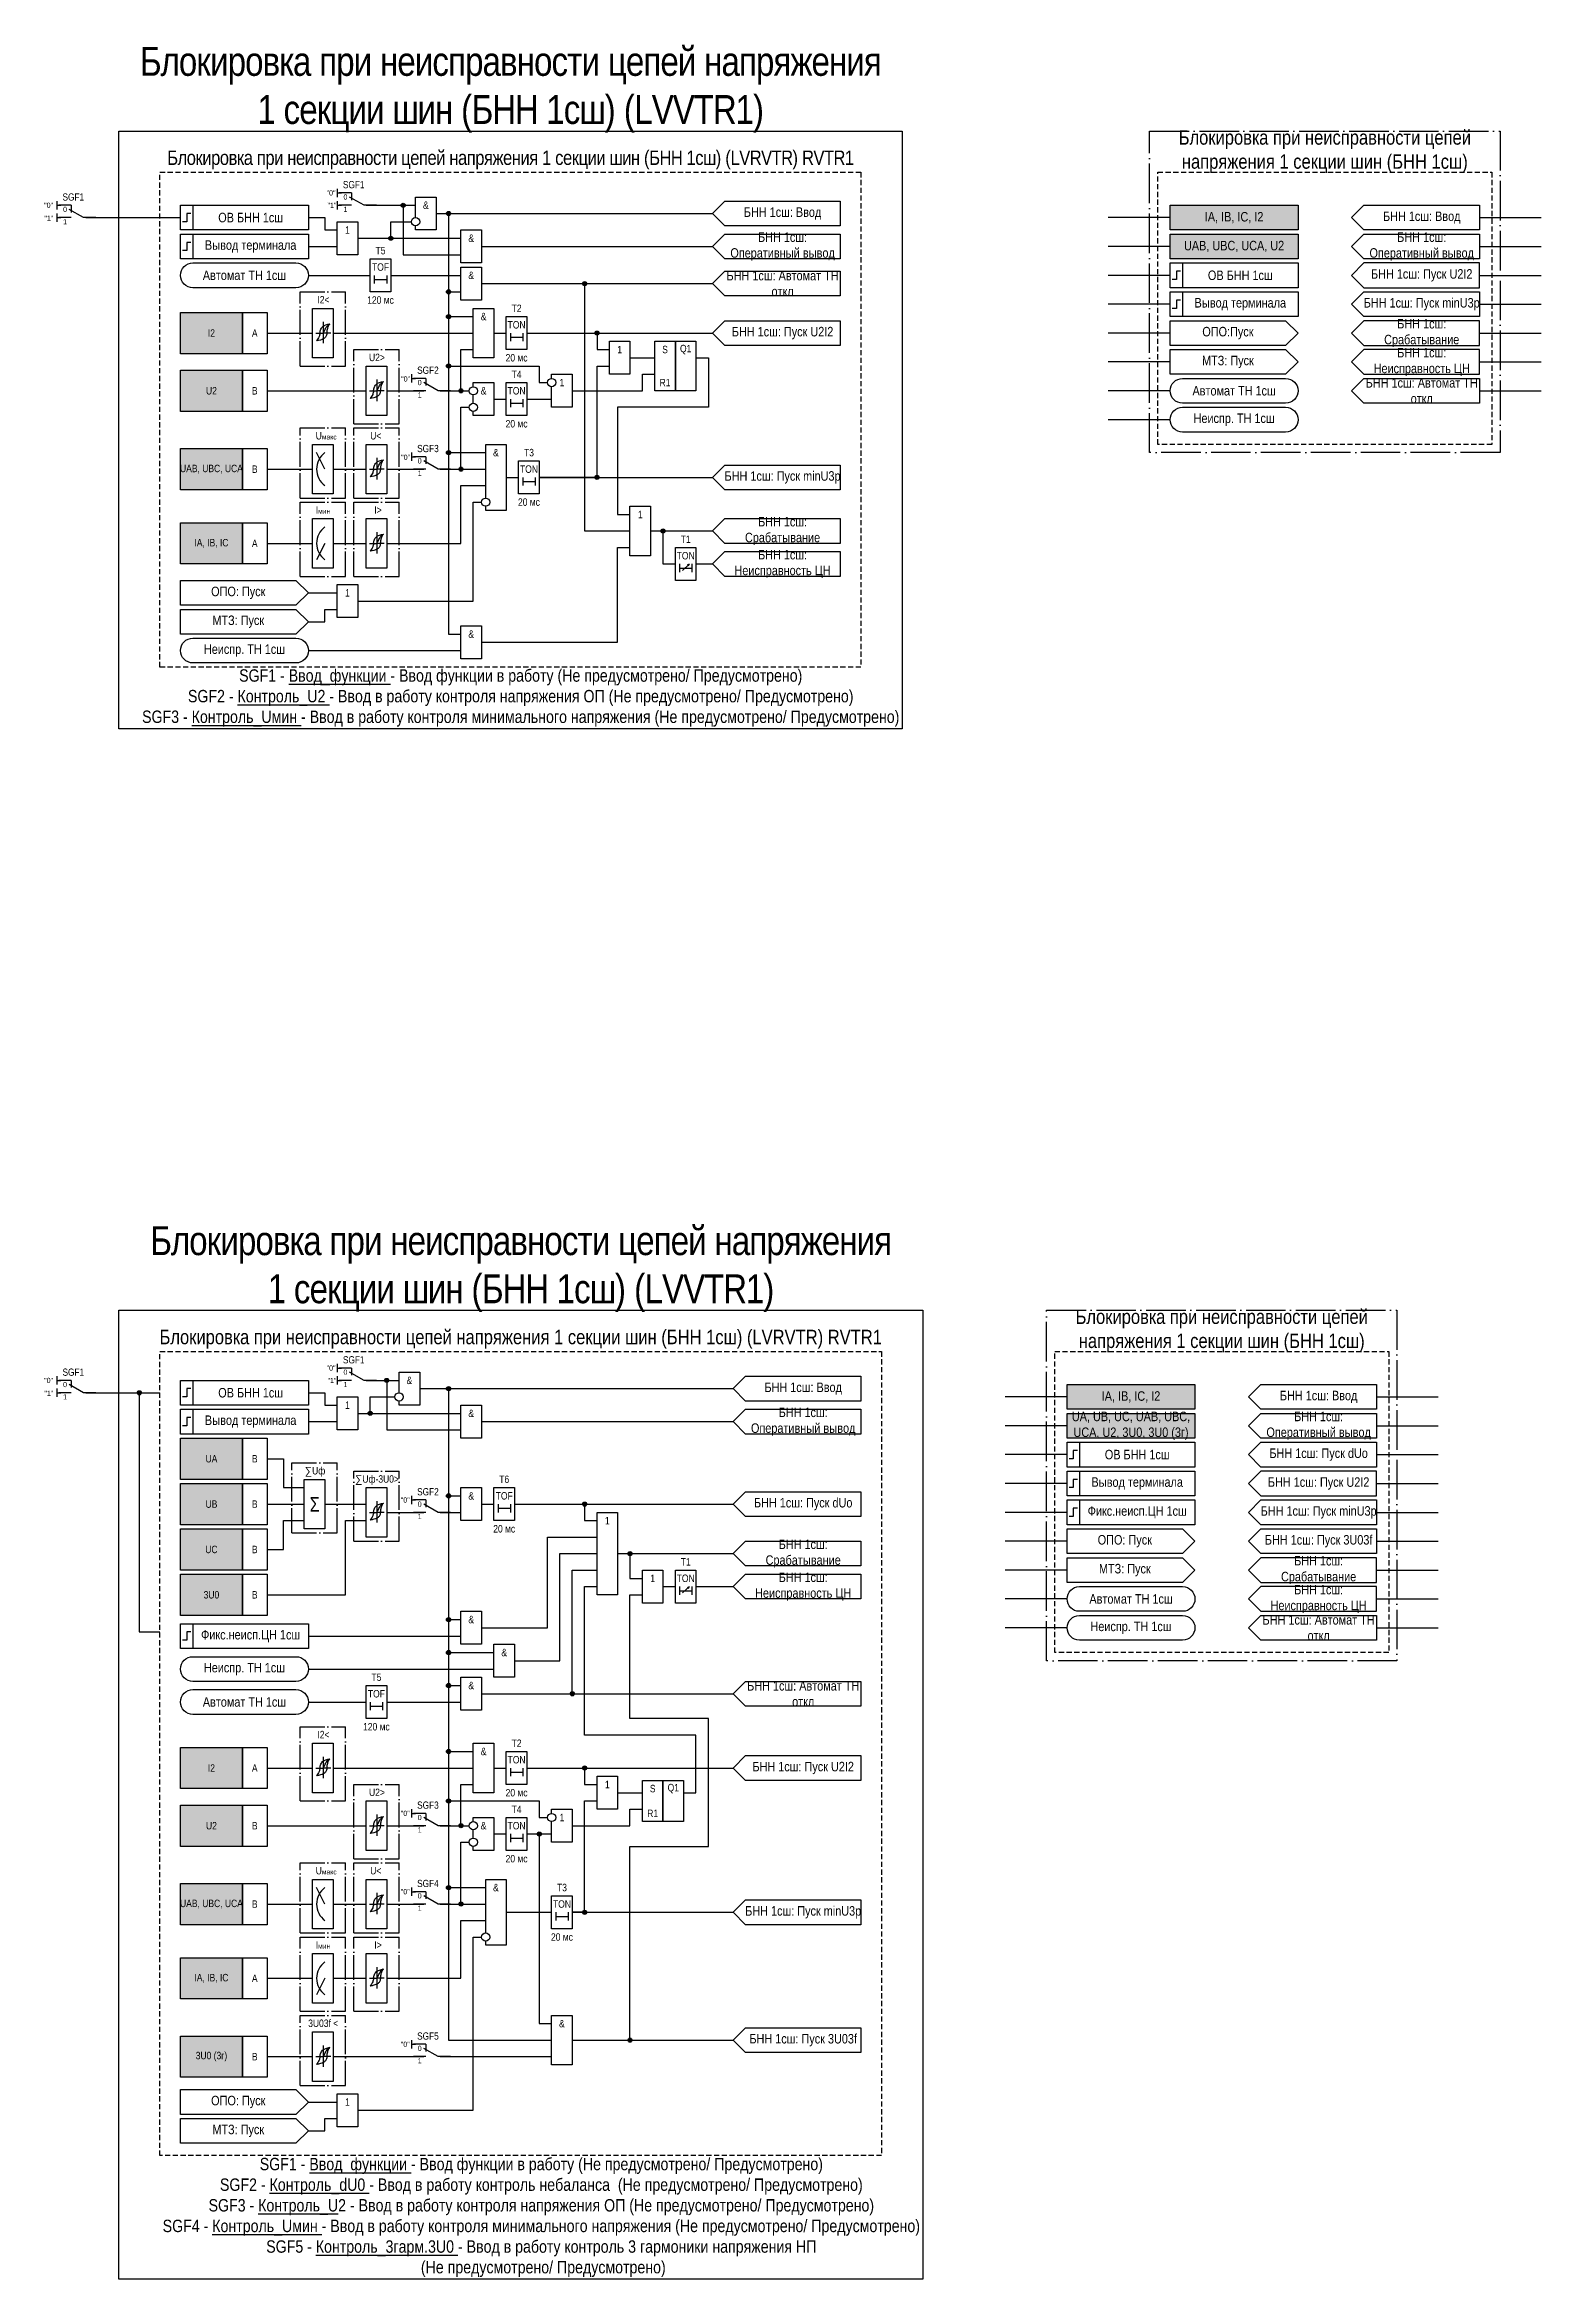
# Model space of a CAD drawing. Header units: millimetres. Extents: x -18 to 345, y 0 to 542.
import ezdxf
from ezdxf.enums import TextEntityAlignment as Align

# ---------------------------------------------------------------- set-up
doc = ezdxf.new("R2010")
doc.units = ezdxf.units.MM
doc.linetypes.add('ACAD_ISO04W100', pattern=[30, 24, -3, 0, -3])
doc.linetypes.add('штриховая2', pattern=[0.375, 0.25, -0.125])
doc.layers.add('TEXT', color=7, linetype='Continuous', lineweight=25)
doc.layers.add('Основная', color=7, linetype='Continuous')
doc.styles.add('1.8_Gost_RD', font='ARIALN.TTF', dxfattribs={"height": 1.8})
doc.styles.add('2.5_Gost_RD', font='ARIALN.TTF', dxfattribs={"height": 2.5})
doc.styles.add('3.5_Gost_RD', font='ARIALN.TTF', dxfattribs={"height": 3.5})
doc.styles.add('Вывод', font='ARIALN.TTF', dxfattribs={"height": 2.5})
doc.styles.add('Компонент', font='ARIALN.TTF', dxfattribs={"height": 3.5})

msp = doc.modelspace()

# ---------------------------------------------------------------- texts
at = {"style": '3.5_Gost_RD'}
msp.add_text('Σ', height=3.5, dxfattribs=at).set_placement((46.33, 186.19))
at = {"color": 30, "ltscale": 100, "attachment_point": 5, "style": '3.5_Gost_RD'}
for s, insert, char_height, width in [('{\\H0.7x;\\T0.95;\\C3;Блокировка при неисправности цепей напряжения\\H1.42857x; \\P\\H0.7x;1 секции шин (БНН 1сш) (LVVTR1)}', (95, 531), 10, 190), ('\\pt108.5;Блокировка при неисправности цепей напряжения 1 секции шин (БНН 1сш)', (292.5, 516), 3.5, 85), ('\\pt108.5;{\\T0.95;Блокировка при неисправности цепей напряжения 1 секции шин (БНН 1сш) (LVRVTR) \\C6;RVTR1}', (95, 514), 3.5, 170), ('SGF1 - {\\LВвод_функции} - Ввод функции в работу (Не предусмотрено/ Предусмотрено)\\PSGF2 - {\\LКонтроль_U2} - Ввод в работу контроля напряжения ОП (Не предусмотрено/ Предусмотрено)\\PSGF3 - {\\LКонтроль_Uмин} - Ввод в работу контроля минимального напряжения (Не предусмотрено/ Предусмотрено)', (97.5, 383.5), 3, 185), ('{\\T0.95;\\C3;Блокировка при неисправности цепей напряжения \\P1 секции шин (БНН 1сш) (LVVTR1)}', (97.5, 245), 7, 195), ('\\pt108.5;Блокировка при неисправности цепей напряжения 1 секции шин (БНН 1сш)', (267.5, 230), 3.5, 85), ('\\pt108.5;Блокировка при неисправности цепей напряжения 1 секции шин (БНН 1сш) (LVRVTR) {\\C6;RVTR1}', (97.5, 228), 3.5, 175), ('SGF1 - {\\LВвод_функции} - Ввод функции в работу (Не предусмотрено/ Предусмотрено)\\PSGF2 - {\\LКонтроль_dU0} - Ввод в работу контроль небаланса ^I(Не предусмотрено/ Предусмотрено)\\PSGF3 - {\\LКонтроль_U}2 - Ввод в работу контроля напряжения ОП (Не предусмотрено/ Предусмотрено)\\PSGF4 - {\\LКонтроль_Uмин} - Ввод в работу контроля минимального напряжения (Не предусмотрено/ Предусмотрено)\\PSGF5 - {\\LКонтроль_3гарм.3U0} - Ввод в работу контроль 3 гармоники напряжения НП \\P^I(Не предусмотрено/ Предусмотрено)', (102.5, 15), 3, 185)]:
    msp.add_mtext(s, dxfattribs=dict(at, insert=insert, char_height=char_height, width=width))
at = {"color": 6, "ltscale": 100, "char_height": 1.25, "attachment_point": 1, "style": '3.5_Gost_RD'}
for insert in [(-18, 500.5), (-18, 215.5)]:
    msp.add_mtext_dynamic_manual_height_columns('"1"', width=2, gutter_width=17.5, heights=[0], dxfattribs=dict(at, insert=insert))
at = {"ltscale": 100, "attachment_point": 1}
for s, width, insert, char_height, style in [('"1"', 2, (50.65, 503.61), 1.25, '3.5_Gost_RD'), ('\\pi4.1942;I2<', 11, (44, 481), 1.8, '1.8_Gost_RD'), ('\\pi3.7178;U2>', 11, (57, 467), 1.8, '1.8_Gost_RD'), ('"0"', 2, (68.5, 461.5), 1.25, '3.5_Gost_RD'), ('\\pi2.78586;U{\\H0.66667x;макс}', 11, (45, 448), 1.8, '1.8_Gost_RD'), ('U<', 4, (61, 448), 1.8, '1.8_Gost_RD'), ('"0"', 2, (68.5, 442.5), 1.25, '3.5_Gost_RD'), ('\\pi2.78586;I{\\H0.66667x;мин}', 11, (45, 430), 1.8, '1.8_Gost_RD'), ('I>', 4, (62, 430), 1.8, '1.8_Gost_RD'), ('"1"', 2, (50.65, 218.61), 1.25, '3.5_Gost_RD'), ('\\pi4.1942;I2<', 11, (44, 133), 1.8, '1.8_Gost_RD'), ('\\pi3.7178;U2>', 11, (57, 119), 1.8, '1.8_Gost_RD'), ('\\pi2.78586;U{\\H0.66667x;макс}', 11, (45, 100), 1.8, '1.8_Gost_RD'), ('U<', 4, (61, 100), 1.8, '1.8_Gost_RD'), ('\\pi2.78586;I{\\H0.66667x;мин}', 11, (45, 82), 1.8, '1.8_Gost_RD'), ('I>', 4, (62, 82), 1.8, '1.8_Gost_RD'), ('\\pi1.95955;3U03f <', 11, (44, 63), 1.8, '1.8_Gost_RD')]:
    msp.add_mtext_dynamic_manual_height_columns(s, width=width, gutter_width=17.5, heights=[0], dxfattribs=dict(at, insert=insert, char_height=char_height, style=style))
at = {"ltscale": 100, "attachment_point": 5}
for s, insert, char_height, width, style in [('&', (74.5, 503), 1.8, 5, '2.5_Gost_RD'), ('БНН 1сш: Ввод', (316, 500), 2.3, 28, '2.5_Gost_RD'), ('1', (55.5, 497), 1.8, 5, '2.5_Gost_RD'), ('&', (85.5, 495), 1.8, 5, '2.5_Gost_RD'), ('БНН 1сш: Оперативный вывод', (316, 493), 2.3, 28, '2.5_Gost_RD'), ('TOF', (63.5, 488), 1.8, 5, '2.5_Gost_RD'), ('T5', (63.5, 492), 1.8, 5, '2.5_Gost_RD'), ('&', (85.5, 486), 1.8, 5, '2.5_Gost_RD'), ('БНН 1сш: Пуск U2I2', (316, 486), 2.3, 28, '2.5_Gost_RD'), ('120 мс', (63.5, 480), 1.8, 8.2042, '2.5_Gost_RD'), ('&', (88.5, 476), 1.8, 5, '2.5_Gost_RD'), ('T2', (96.5, 478), 1.8, 5, '2.5_Gost_RD'), ('БНН 1сш: Пуск minU3p', (316, 479), 2.3, 28, '2.5_Gost_RD'), ('А', (33, 472), 1.8, 6, '1.8_Gost_RD'), ('TON', (96.5, 474), 1.8, 5, '2.5_Gost_RD'), ('БНН 1сш: Срабатывание', (316, 472), 2.3, 28, '2.5_Gost_RD'), ('20 мс', (96.5, 466), 1.8, 8.2042, '2.5_Gost_RD'), ('1', (121.5, 468), 1.8, 5, '2.5_Gost_RD'), ('S', (132.5, 468), 1.8, 5, '2.5_Gost_RD'), ('Q1', (137.5, 468), 1.8, 5, '2.5_Gost_RD'), ('БНН 1сш: Неисправность ЦН', (316, 465), 2.3, 28, '2.5_Gost_RD'), ('T4', (96.5, 462), 1.8, 5, '2.5_Gost_RD'), ('1', (107.5, 460), 1.8, 5, '2.5_Gost_RD'), ('R1', (132.5, 460), 1.8, 5, '2.5_Gost_RD'), ('БНН 1сш: Автомат ТН откл', (316, 458), 2.3, 28, '2.5_Gost_RD'), ('В', (33, 458), 1.8, 6, '1.8_Gost_RD'), ('&', (88.5, 458), 1.8, 5, '2.5_Gost_RD'), ('TON', (96.5, 458), 1.8, 5, '2.5_Gost_RD'), ('Автомат ТН 1сш', (270.5, 458), 2.3, 31, '2.5_Gost_RD'), ('20 мс', (96.5, 450), 1.8, 8.2042, '2.5_Gost_RD'), ('В', (33, 439), 1.8, 6, '1.8_Gost_RD'), ('&', (91.5, 443), 1.8, 5, '2.5_Gost_RD'), ('TON', (99.5, 439), 1.8, 5, '2.5_Gost_RD'), ('T3', (99.5, 443), 1.8, 5, '2.5_Gost_RD'), ('20 мс', (99.5, 431), 1.8, 8.2042, '2.5_Gost_RD'), ('1', (126.5, 428), 1.8, 5, '2.5_Gost_RD'), ('T1', (137.5, 422), 1.8, 5, '2.5_Gost_RD'), ('А', (33, 421), 1.8, 6, '1.8_Gost_RD'), ('TON', (137.5, 418), 1.8, 5, '2.5_Gost_RD'), ('1', (55.5, 409), 1.8, 5, '2.5_Gost_RD'), ('&', (85.5, 399), 1.8, 5, '2.5_Gost_RD'), ('&', (70.5, 218), 1.8, 5, '2.5_Gost_RD'), ('1', (55.5, 212), 1.8, 5, '2.5_Gost_RD'), ('БНН 1сш: Ввод', (291, 214), 2.3, 28, '2.5_Gost_RD'), ('&', (85.5, 210), 1.8, 5, '2.5_Gost_RD'), ('БНН 1сш: Оперативный вывод', (291, 207), 2.3, 28, '2.5_Gost_RD'), ('В', (33, 199), 1.8, 6, '1.8_Gost_RD'), ('&', (85.5, 190), 1.8, 5, '2.5_Gost_RD'), ('TOF', (93.5, 190), 1.8, 5, '2.5_Gost_RD'), ('T6', (93.5, 194), 1.8, 5, '2.5_Gost_RD'), ('БНН 1сш: Пуск U2I2', (291, 193), 2.3, 28, '2.5_Gost_RD'), ('В', (33, 188), 1.8, 6, '1.8_Gost_RD'), ('1', (118.5, 184), 1.8, 5, '2.5_Gost_RD'), ('БНН 1сш: Пуск minU3p', (291, 186), 2.3, 28, '2.5_Gost_RD'), ('20 мс', (93.5, 182), 1.8, 8.2042, '2.5_Gost_RD'), ('В', (33, 177), 1.8, 6, '1.8_Gost_RD'), ('T1', (137.5, 174), 1.8, 5, '2.5_Gost_RD'), ('БНН 1сш: Срабатывание', (291, 172), 2.3, 28, '2.5_Gost_RD'), ('1', (129.5, 170), 1.8, 5, '2.5_Gost_RD'), ('TON', (137.5, 170), 1.8, 5, '2.5_Gost_RD'), ('БНН 1сш: Неисправность ЦН', (291, 165), 2.3, 28, '2.5_Gost_RD'), ('В', (33, 166), 1.8, 6, '1.8_Gost_RD'), ('Автомат ТН 1сш', (245.5, 165), 2.3, 31, '2.5_Gost_RD'), ('&', (85.5, 160), 1.8, 5, '2.5_Gost_RD'), ('Неиспр. ТН 1сш', (245.5, 158), 2.3, 31, '2.5_Gost_RD'), ('БНН 1сш: Автомат ТН откл', (291, 158), 2.3, 28, '2.5_Gost_RD'), ('&', (93.5, 152), 1.8, 5, '2.5_Gost_RD'), ('T5', (62.5, 146), 1.8, 5, '2.5_Gost_RD'), ('TOF', (62.5, 142), 1.8, 5, '2.5_Gost_RD'), ('&', (85.5, 144), 1.8, 5, '2.5_Gost_RD'), ('120 мс', (62.5, 134), 1.8, 8.2042, '2.5_Gost_RD'), ('T2', (96.5, 130), 1.8, 5, '2.5_Gost_RD'), ('А', (33, 124), 1.8, 6, '1.8_Gost_RD'), ('&', (88.5, 128), 1.8, 5, '2.5_Gost_RD'), ('TON', (96.5, 126), 1.8, 5, '2.5_Gost_RD'), ('1', (118.5, 120), 1.8, 5, '2.5_Gost_RD'), ('S', (129.5, 119), 1.8, 5, '2.5_Gost_RD'), ('Q1', (134.5, 119), 1.8, 5, '2.5_Gost_RD'), ('20 мс', (96.5, 118), 1.8, 8.2042, '2.5_Gost_RD'), ('T4', (96.5, 114), 1.8, 5, '2.5_Gost_RD'), ('R1', (129.5, 113), 1.8, 5, '2.5_Gost_RD'), ('В', (33, 110), 1.8, 6, '1.8_Gost_RD'), ('&', (88.5, 110), 1.8, 5, '2.5_Gost_RD'), ('TON', (96.5, 110), 1.8, 5, '2.5_Gost_RD'), ('1', (107.5, 112), 1.8, 5, '2.5_Gost_RD'), ('20 мс', (96.5, 102), 1.8, 8.2042, '2.5_Gost_RD'), ('&', (91.5, 95), 1.8, 5, '2.5_Gost_RD'), ('T3', (107.5, 95), 1.8, 5, '2.5_Gost_RD'), ('В', (33, 91), 1.8, 6, '1.8_Gost_RD'), ('TON', (107.5, 91), 1.8, 5, '2.5_Gost_RD'), ('20 мс', (107.5, 83), 1.8, 8.2042, '2.5_Gost_RD'), ('А', (33, 73), 1.8, 6, '1.8_Gost_RD'), ('&', (107.5, 62), 1.8, 5, '2.5_Gost_RD'), ('В', (33, 54), 1.8, 6, '1.8_Gost_RD'), ('1', (55.5, 43), 1.8, 5, '2.5_Gost_RD')]:
    msp.add_mtext(s, dxfattribs=dict(at, insert=insert, char_height=char_height, width=width, style=style))
at = {"color": 3, "ltscale": 100, "char_height": 1.8, "attachment_point": 1, "style": '1.8_Gost_RD'}
for s, insert in [('\\pi3.12415;{\\C256;∑Uф}', (42, 197)), ('\\pi0.30812;{\\C256;∑Uф-3U0>}', (57, 195))]:
    msp.add_mtext_dynamic_manual_height_columns(s, width=11, gutter_width=17.5, heights=[0], dxfattribs=dict(at, insert=insert))
at = {"layer": 'TEXT', "color": 0, "ltscale": 100, "char_height": 2.3, "attachment_point": 5, "style": '2.5_Gost_RD'}
for s, insert, width in [('{\\C256;ОВ БНН 1сш}', (32, 500), 28), ('{\\C256;IA, IB, IC, I2}', (270.5, 500), 31), ('{\\C256;Вывод терминала}', (32, 493), 28), ('{\\C256;UAB, UBC, UCA, U2}', (270.5, 493), 31), ('{\\C256;Вывод терминала}', (272, 479), 28), ('{\\C256;ОВ БНН 1сш}', (32, 215), 28), ('{\\C256;IA, IB, IC, I2}', (245.5, 214), 31), ('{\\C256;Вывод терминала}', (32, 208), 28), ('{\\C256;UA, UB, UC, UAB, UBC, UCA, U2, 3U0, 3U0 (3г)}', (245.5, 207), 31), ('{\\C256;Вывод терминала}', (247, 193), 28), ('{\\C256;Фикс.неисп.ЦН 1сш}', (32, 156), 28)]:
    msp.add_mtext(s, dxfattribs=dict(at, insert=insert, width=width))
at = {"layer": 'TEXT', "ltscale": 100, "attachment_point": 5}
for s, insert, char_height, width, style in [('БНН 1сш: Ввод', (161, 501), 2.3, 28, '2.5_Gost_RD'), ('БНН 1сш: Оперативный вывод', (161, 493), 2.3, 28, '2.5_Gost_RD'), ('ОВ БНН 1сш', (272, 486), 2.3, 28, '2.5_Gost_RD'), ('I2', (22.5, 472), 1.8, 15, '1.8_Gost_RD'), ('U2', (22.5, 458), 1.8, 15, '1.8_Gost_RD'), ('UAB, UBC, UCA', (22.5, 439), 1.8, 15, '1.8_Gost_RD'), ('БНН 1сш: Срабатывание', (161, 424), 2.3, 28, '2.5_Gost_RD'), ('IA, IB, IC', (22.5, 421), 1.8, 15, '1.8_Gost_RD'), ('БНН 1сш: \\PНеисправность ЦН', (161, 416), 2.3, 28, '2.5_Gost_RD'), ('БНН 1сш: Ввод', (166, 216), 2.3, 28, '2.5_Gost_RD'), ('БНН 1сш: Оперативный вывод', (166, 208), 2.3, 28, '2.5_Gost_RD'), ('ОВ БНН 1сш', (247, 200), 2.3, 28, '2.5_Gost_RD'), ('UA', (22.5, 199), 1.8, 15, '1.8_Gost_RD'), ('UB', (22.5, 188), 1.8, 15, '1.8_Gost_RD'), ('Фикс.неисп.ЦН 1сш', (247, 186), 2.3, 28, '2.5_Gost_RD'), ('БНН 1сш: Срабатывание', (166, 176), 2.3, 28, '2.5_Gost_RD'), ('UC', (22.5, 177), 1.8, 15, '1.8_Gost_RD'), ('БНН 1сш: \\PНеисправность ЦН', (166, 168), 2.3, 28, '2.5_Gost_RD'), ('3U0', (22.5, 166), 1.8, 15, '1.8_Gost_RD'), ('I2', (22.5, 124), 1.8, 15, '1.8_Gost_RD'), ('U2', (22.5, 110), 1.8, 15, '1.8_Gost_RD'), ('UAB, UBC, UCA', (22.5, 91), 1.8, 15, '1.8_Gost_RD'), ('IA, IB, IC', (22.5, 73), 1.8, 15, '1.8_Gost_RD'), ('3U0 (3г)', (22.5, 54), 1.8, 15, '1.8_Gost_RD')]:
    msp.add_mtext(s, dxfattribs=dict(at, insert=insert, char_height=char_height, width=width, style=style))
at = {"layer": 'TEXT', "color": 1, "ltscale": 100, "char_height": 2.3, "attachment_point": 5, "style": '2.5_Gost_RD'}
for s, insert, width in [('{\\C256;Автомат ТН 1сш}', (30.5, 486), 31), ('{\\C256;БНН 1сш: Автомат ТН откл}', (161, 484), 28), ('{\\C256;Неиспр. ТН 1сш}', (270.5, 451), 31), ('{\\C256;Неиспр. ТН 1сш}', (30.5, 395), 31), ('{\\C256;Неиспр. ТН 1сш}', (30.5, 148), 31), ('{\\C256;Автомат ТН 1сш}', (30.5, 140), 31), ('{\\C256;БНН 1сш: Автомат ТН откл}', (166, 142), 28)]:
    msp.add_mtext(s, dxfattribs=dict(at, insert=insert, width=width))
at = {"layer": 'TEXT', "color": 2, "ltscale": 100, "char_height": 2.3, "width": 28, "attachment_point": 5, "style": '2.5_Gost_RD'}
for insert in [(161, 472), (166, 124)]:
    msp.add_mtext('{\\C256;БНН 1сш: Пуск U2I2}', dxfattribs=dict(at, insert=insert))
at = {"layer": 'TEXT', "color": 6, "ltscale": 100, "char_height": 2.3, "width": 28, "attachment_point": 5, "style": '2.5_Gost_RD'}
for s, insert in [('{\\C256;ОПО:Пуск}', (269, 472)), ('{\\C256;МТЗ: Пуск}', (269, 465)), ('{\\C256;БНН 1сш: Пуск minU3p}', (161, 437)), ('{\\C256;ОПО: Пуск}', (29, 409)), ('{\\C256;МТЗ: Пуск}', (29, 402)), ('{\\C256;ОПО: Пуск}', (244, 179)), ('{\\C256;МТЗ: Пуск}', (244, 172)), ('{\\C256;БНН 1сш: Пуск minU3p}', (166, 89)), ('{\\C256;ОПО: Пуск}', (29, 43)), ('{\\C256;МТЗ: Пуск}', (29, 36))]:
    msp.add_mtext(s, dxfattribs=dict(at, insert=insert))
at = {"layer": 'TEXT', "color": 3, "ltscale": 100, "char_height": 2.3, "width": 28, "attachment_point": 5, "style": '2.5_Gost_RD'}
for insert in [(291, 200), (166, 188)]:
    msp.add_mtext('{\\C256;БНН 1сш: Пуск dUо}', dxfattribs=dict(at, insert=insert))
at = {"layer": 'TEXT', "color": 30, "ltscale": 100, "char_height": 2.3, "width": 28, "attachment_point": 5, "style": '2.5_Gost_RD'}
for insert in [(291, 179), (166, 58)]:
    msp.add_mtext('{\\C256;БНН 1сш: Пуск 3U03f}', dxfattribs=dict(at, insert=insert))

# ---------------------------------------------------------------- blocks, each defined once
blk = doc.blocks.new('*U1018')
at = {"layer": 'Основная', "linetype": 'ACAD_ISO04W100', "ltscale": 0.25}
for p, q in [((0, 0), (11, 0)), ((0, -17), (0, 0)), ((11, -17), (11, 0)), ((0, -17), (11, -17))]:
    blk.add_line(p, q, dxfattribs=at)
at = {"layer": 'Основная', "style": 'Компонент'}
blk.add_attdef('ОУ', text='', height=3.5, dxfattribs=at).set_placement((11, 0), align=Align.MIDDLE_CENTER)
blk = doc.blocks.new('Точка')
at = {"ltscale": 100}
h = blk.add_hatch(color=256, dxfattribs=at)
h.dxf.hatch_style = 1
edge = h.paths.add_edge_path()
edge.add_arc((0, 0), 0.5, 0, 360)
blk.add_circle((0, 0), 0.5, dxfattribs=at)
blk = doc.blocks.new('*U993')
at = {"layer": 'Основная', "linetype": 'ACAD_ISO04W100', "ltscale": 0.25}
for p, q in [((0, 0), (11, 0)), ((0, -18), (0, 0)), ((11, -18), (11, 0)), ((0, -18), (11, -18))]:
    blk.add_line(p, q, dxfattribs=at)
at = {"layer": 'Основная', "style": 'Компонент'}
blk.add_attdef('ОУ', text='', height=3.5, dxfattribs=at).set_placement((11, 0), align=Align.MIDDLE_CENTER)
blk = doc.blocks.new('*U1014')
at = {"layer": 'Основная', "linetype": 'ACAD_ISO04W100', "ltscale": 0.25}
for p, q in [((0, 0), (11, 0)), ((0, -17), (0, 0)), ((11, -17), (11, 0)), ((0, -17), (11, -17))]:
    blk.add_line(p, q, dxfattribs=at)
at = {"layer": 'Основная', "style": 'Компонент'}
blk.add_attdef('ОУ', text='', height=3.5, dxfattribs=at).set_placement((11, 0), align=Align.MIDDLE_CENTER)
blk = doc.blocks.new('*U892')
at = {"layer": 'Основная', "linetype": 'ACAD_ISO04W100', "ltscale": 0.25}
for p, q in [((0, 0), (11, 0)), ((0, -17), (0, 0)), ((11, -17), (11, 0)), ((0, -17), (11, -17))]:
    blk.add_line(p, q, dxfattribs=at)
at = {"layer": 'Основная', "style": 'Компонент'}
blk.add_attdef('ОУ', text='', height=3.5, dxfattribs=at).set_placement((11, 0), align=Align.MIDDLE_CENTER)
blk = doc.blocks.new('*U898')
at = {"layer": 'Основная', "linetype": 'ACAD_ISO04W100', "ltscale": 0.25}
for p, q in [((0, 0), (11, 0)), ((0, -18), (0, 0)), ((11, -18), (11, 0)), ((0, -18), (11, -18))]:
    blk.add_line(p, q, dxfattribs=at)
at = {"layer": 'Основная', "style": 'Компонент'}
blk.add_attdef('ОУ', text='', height=3.5, dxfattribs=at).set_placement((11, 0), align=Align.MIDDLE_CENTER)
blk = doc.blocks.new('*U958')
at = {"layer": 'Основная', "color": 0}
blk.add_line((0, 0), (7, 4), dxfattribs=at)
at = {"layer": 'Основная', "ltscale": 0.35}
blk.add_line((6, 6), (6, 2.5), dxfattribs=at)
blk = doc.blocks.new('*U1016')
at = {"layer": 'Основная', "color": 0}
for p, q in [((-3, 6), (-9, 6)), ((-3, 0), (-9, 0)), ((9, 0), (3, 0))]:
    blk.add_line(p, q, dxfattribs=at)
at = {"layer": 'Основная', "ltscale": 0.25, "xscale": -1}
blk.add_blockref('*U958', (3, 0), dxfattribs=at)
at = {"layer": 'Основная'}
for tag, height, style, p in [('ОУ', 3.5, 'Компонент', (-2, 10)), ('В1', 2.5, 'Вывод', (-13, 6)), ('В2', 2.5, 'Вывод', (-6, 4)), ('В3', 2.5, 'Вывод', (-6, -2))]:
    blk.add_attdef(tag, text='', height=height, dxfattribs=dict(at, style=style)).set_placement(p, align=Align.MIDDLE_CENTER)
blk = doc.blocks.new('*U985')
at = {"layer": 'Основная', "color": 0}
for p, q in [((-3, 6), (-9, 6)), ((-3, 0), (-9, 0)), ((9, 0), (3, 0))]:
    blk.add_line(p, q, dxfattribs=at)
at = {"layer": 'Основная', "ltscale": 0.25, "xscale": -1}
blk.add_blockref('*U958', (3, 0), dxfattribs=at)
at = {"layer": 'Основная'}
for tag, height, style, p in [('ОУ', 3.5, 'Компонент', (-2, 10)), ('В1', 2.5, 'Вывод', (-14, 6)), ('В2', 2.5, 'Вывод', (-6, 4)), ('В3', 2.5, 'Вывод', (-6, -2))]:
    blk.add_attdef(tag, text='', height=height, dxfattribs=dict(at, style=style)).set_placement(p, align=Align.MIDDLE_CENTER)

# ---------------------------------------------------------------- hatches: boundary and pattern name
at = {"ltscale": 100, "true_color": 0xf7941d}
h = msp.add_hatch(color=30, dxfattribs=at)
h.dxf.hatch_style = 1
h.paths.add_polyline_path([(255, 503), (286, 503), (286, 497), (255, 497)])
h = msp.add_hatch(color=30, dxfattribs=at)
h.dxf.hatch_style = 1
h.paths.add_polyline_path([(255, 496), (286, 496), (286, 490), (255, 490)])
h = msp.add_hatch(color=30, dxfattribs=at)
h.dxf.hatch_style = 1
h.paths.add_polyline_path([(15, 477), (30, 477), (30, 467), (15, 467)])
h = msp.add_hatch(color=30, dxfattribs=at)
h.dxf.hatch_style = 1
h.paths.add_polyline_path([(15, 463), (30, 463), (30, 453), (15, 453)])
h = msp.add_hatch(color=30, dxfattribs=at)
h.dxf.hatch_style = 1
h.paths.add_polyline_path([(15, 444), (30, 444), (30, 434), (15, 434)])
h = msp.add_hatch(color=30, dxfattribs=at)
h.dxf.hatch_style = 1
h.paths.add_polyline_path([(15, 426), (30, 426), (30, 416), (15, 416)])
h = msp.add_hatch(color=30, dxfattribs=at)
h.dxf.hatch_style = 1
h.paths.add_polyline_path([(230, 217), (261, 217), (261, 211), (230, 211)])
h = msp.add_hatch(color=30, dxfattribs=at)
h.dxf.hatch_style = 1
h.paths.add_polyline_path([(230, 210), (261, 210), (261, 204), (230, 204)])
h = msp.add_hatch(color=30, dxfattribs=at)
h.dxf.hatch_style = 1
h.paths.add_polyline_path([(15, 204), (30, 204), (30, 194), (15, 194)])
h = msp.add_hatch(color=30, dxfattribs=at)
h.dxf.hatch_style = 1
h.paths.add_polyline_path([(15, 193), (30, 193), (30, 183), (15, 183)])
h = msp.add_hatch(color=30, dxfattribs=at)
h.dxf.hatch_style = 1
h.paths.add_polyline_path([(15, 182), (30, 182), (30, 172), (15, 172)])
h = msp.add_hatch(color=30, dxfattribs=at)
h.dxf.hatch_style = 1
h.paths.add_polyline_path([(15, 171), (30, 171), (30, 161), (15, 161)])
h = msp.add_hatch(color=30, dxfattribs=at)
h.dxf.hatch_style = 1
h.paths.add_polyline_path([(15, 129), (30, 129), (30, 119), (15, 119)])
h = msp.add_hatch(color=30, dxfattribs=at)
h.dxf.hatch_style = 1
h.paths.add_polyline_path([(15, 115), (30, 115), (30, 105), (15, 105)])
h = msp.add_hatch(color=30, dxfattribs=at)
h.dxf.hatch_style = 1
h.paths.add_polyline_path([(15, 96), (30, 96), (30, 86), (15, 86)])
h = msp.add_hatch(color=30, dxfattribs=at)
h.dxf.hatch_style = 1
h.paths.add_polyline_path([(15, 78), (30, 78), (30, 68), (15, 68)])
h = msp.add_hatch(color=30, dxfattribs=at)
h.dxf.hatch_style = 1
h.paths.add_polyline_path([(15, 59), (30, 59), (30, 49), (15, 49)])

# ---------------------------------------------------------------- linework, layer by layer
at = {"ltscale": 100}
for p, q in [((53, 507), (53, 505)), ((53, 506), (54, 506)), ((53, 504), (53, 502)), ((53, 503), (54, 503)), ((255, 500), (240, 500)), ((330, 500), (345, 500)), ((255, 493), (240, 493)), ((330, 493), (345, 493)), ((255, 486), (240, 486)), ((330, 486), (345, 486)), ((255, 479), (240, 479)), ((330, 479), (345, 479)), ((47.79, 472), (49.6, 472)), ((51.42, 472), (49.6, 472)), ((255, 472), (240, 472)), ((330, 472), (345, 472)), ((71, 462), (71, 460)), ((71, 461), (72, 461)), ((255, 465), (240, 465)), ((330, 465), (345, 465)), ((60.79, 458), (62.6, 458)), ((64.42, 458), (62.6, 458)), ((86, 455), (86, 457)), ((255, 458), (240, 458)), ((330, 458), (345, 458)), ((255, 451), (240, 451)), ((50, 439), (48, 443)), ((60.79, 439), (62.6, 439)), ((64.42, 439), (62.6, 439)), ((71, 443), (71, 441)), ((71, 442), (72, 442)), ((116, 437), (102, 437)), ((50, 421), (48, 417)), ((60.79, 421), (62.6, 421)), ((64.42, 421), (62.6, 421)), ((53, 222), (53, 220)), ((53, 221), (54, 221)), ((53, 219), (53, 217)), ((53, 218), (54, 218)), ((230, 214), (215, 214)), ((305, 214), (320, 214)), ((230, 207), (215, 207)), ((305, 207), (320, 207)), ((230, 200), (215, 200)), ((305, 200), (320, 200)), ((71, 190), (71, 188)), ((230, 193), (215, 193)), ((305, 193), (320, 193)), ((60.79, 186), (62.6, 186)), ((64.42, 186), (62.6, 186)), ((71, 189), (72, 189)), ((230, 186), (215, 186)), ((305, 186), (320, 186)), ((230, 179), (215, 179)), ((305, 179), (320, 179)), ((230, 172), (215, 172)), ((305, 172), (320, 172)), ((230, 165), (215, 165)), ((305, 165), (320, 165)), ((230, 158), (215, 158)), ((305, 158), (320, 158)), ((47.79, 124), (49.6, 124)), ((51.42, 124), (49.6, 124)), ((71, 114), (71, 112)), ((60.79, 110), (62.6, 110)), ((64.42, 110), (62.6, 110)), ((71, 113), (72, 113)), ((86, 107), (86, 109)), ((50, 91), (48, 95)), ((71, 95), (71, 93)), ((71, 94), (72, 94)), ((60.79, 91), (62.6, 91)), ((64.42, 91), (62.6, 91)), ((113, 89), (110, 89)), ((50, 73), (48, 69)), ((60.79, 73), (62.6, 73)), ((64.42, 73), (62.6, 73)), ((71, 58), (71, 56)), ((71, 57), (72, 57)), ((47.79, 54), (49.6, 54)), ((51.42, 54), (49.6, 54))]:
    msp.add_line(p, q, dxfattribs=at)
at = {"color": 6, "ltscale": 100}
for p, q in [((-15, 504), (-15, 502)), ((-15, 503), (-14, 503)), ((-15, 501), (-15, 499)), ((-15, 500), (-14, 500)), ((-15, 219), (-15, 217)), ((-15, 218), (-14, 218)), ((-15, 216), (-15, 214)), ((-15, 215), (-14, 215))]:
    msp.add_line(p, q, dxfattribs=at)
for p, q in [((49.6, 474.72), (49.6, 469.52)), ((62.6, 460.72), (62.6, 455.52)), ((62.6, 441.72), (62.6, 436.52)), ((62.6, 423.72), (62.6, 418.52)), ((62.6, 188.72), (62.6, 183.52)), ((49.6, 126.72), (49.6, 121.52)), ((62.6, 112.72), (62.6, 107.52)), ((62.6, 93.72), (62.6, 88.52)), ((62.6, 75.72), (62.6, 70.52)), ((49.6, 56.72), (49.6, 51.52))]:
    msp.add_line(p, q)
at = {"color": 7, "ltscale": 100}
for p, q in [((136.7, 414.46), (138.37, 415.95)), ((138.37, 415.95), (137.85, 415.73)), ((138.37, 415.95), (138.11, 415.48)), ((136.7, 166.46), (138.37, 167.95)), ((138.37, 167.95), (137.85, 167.73)), ((138.37, 167.95), (138.11, 167.48))]:
    msp.add_line(p, q, dxfattribs=at)
at = {"ltscale": 100}
for points in [[(0, 521), (190, 521), (190, 376), (0, 376)], [(15, 503), (18, 503), (18, 497), (15, 497)], [(15, 503), (46, 503), (46, 497), (15, 497)], [(53, 499), (58, 499), (58, 491), (53, 491)], [(255, 503), (286, 503), (286, 497), (255, 497)], [(330, 497), (302, 497), (299, 500), (302, 503), (330, 503)], [(15, 496), (46, 496), (46, 490), (15, 490)], [(15, 496), (18, 496), (18, 490), (15, 490)], [(83, 497), (88, 497), (88, 489), (83, 489)], [(255, 496), (286, 496), (286, 490), (255, 490)], [(330, 490), (302, 490), (299, 493), (302, 496), (330, 496)], [(61, 490), (66, 490), (66, 482), (61, 482)], [(83, 488), (88, 488), (88, 480), (83, 480)], [(255, 489), (258, 489), (258, 483), (255, 483)], [(255, 489), (286, 489), (286, 483), (255, 483)], [(302, 483), (330, 483), (330, 489), (302, 489), (299, 486)], [(15, 477), (30, 477), (30, 467), (15, 467)], [(30, 477), (36, 477), (36, 467), (30, 467)], [(47, 478), (52, 478), (52, 466), (47, 466)], [(86, 478), (91, 478), (91, 466), (86, 466)], [(255, 482), (286, 482), (286, 476), (255, 476)], [(255, 482), (258, 482), (258, 476), (255, 476)], [(299, 479), (302, 482), (330, 482), (330, 476), (302, 476)], [(94, 476), (99, 476), (99, 468), (94, 468)], [(302, 469), (330, 469), (330, 475), (302, 475), (299, 472)], [(119, 470), (124, 470), (124, 462), (119, 462)], [(130, 470), (135, 470), (135, 458), (130, 458)], [(135, 470), (140, 470), (140, 458), (135, 458)], [(302, 462), (330, 462), (330, 468), (302, 468), (299, 465)], [(15, 463), (30, 463), (30, 453), (15, 453)], [(30, 463), (36, 463), (36, 453), (30, 453)], [(60, 464), (65, 464), (65, 452), (60, 452)], [(330, 455), (302, 455), (299, 458), (302, 461), (330, 461)], [(94, 460), (99, 460), (99, 452), (94, 452)], [(47, 445), (52, 445), (52, 433), (47, 433)], [(60, 445), (65, 445), (65, 433), (60, 433)], [(15, 444), (30, 444), (30, 434), (15, 434)], [(30, 444), (36, 444), (36, 434), (30, 434)], [(97, 441), (102, 441), (102, 433), (97, 433)], [(124, 430), (129, 430), (129, 418), (124, 418)], [(15, 426), (30, 426), (30, 416), (15, 416)], [(30, 426), (36, 426), (36, 416), (30, 416)], [(47, 427), (52, 427), (52, 415), (47, 415)], [(60, 427), (65, 427), (65, 415), (60, 415)], [(135, 420), (140, 420), (140, 412), (135, 412)], [(53, 411), (58, 411), (58, 403), (53, 403)], [(83, 401), (88, 401), (88, 393), (83, 393)], [(15, 218), (18, 218), (18, 212), (15, 212)], [(15, 218), (46, 218), (46, 212), (15, 212)], [(230, 217), (261, 217), (261, 211), (230, 211)], [(305, 211), (277, 211), (274, 214), (277, 217), (305, 217)], [(53, 214), (58, 214), (58, 206), (53, 206)], [(83, 212), (88, 212), (88, 204), (83, 204)], [(15, 211), (46, 211), (46, 205), (15, 205)], [(15, 211), (18, 211), (18, 205), (15, 205)], [(230, 210), (261, 210), (261, 204), (230, 204)], [(305, 204), (277, 204), (274, 207), (277, 210), (305, 210)], [(15, 204), (30, 204), (30, 194), (15, 194)], [(30, 204), (36, 204), (36, 194), (30, 194)], [(230, 203), (233, 203), (233, 197), (230, 197)], [(230, 203), (261, 203), (261, 197), (230, 197)], [(230, 196), (261, 196), (261, 190), (230, 190)], [(230, 196), (233, 196), (233, 190), (230, 190)], [(277, 190), (305, 190), (305, 196), (277, 196), (274, 193)], [(15, 193), (30, 193), (30, 183), (15, 183)], [(30, 193), (36, 193), (36, 183), (30, 183)], [(45, 194), (50, 194), (50, 182), (45, 182)], [(60, 192), (65, 192), (65, 180), (60, 180)], [(83, 192), (88, 192), (88, 184), (83, 184)], [(91, 192), (96, 192), (96, 184), (91, 184)], [(116, 186), (121, 186), (121, 166), (116, 166)], [(230, 189), (233, 189), (233, 183), (230, 183)], [(230, 189), (261, 189), (261, 183), (230, 183)], [(274, 186), (277, 189), (305, 189), (305, 183), (277, 183)], [(15, 182), (30, 182), (30, 172), (15, 172)], [(30, 182), (36, 182), (36, 172), (30, 172)], [(277, 169), (305, 169), (305, 175), (277, 175), (274, 172)], [(15, 171), (30, 171), (30, 161), (15, 161)], [(30, 171), (36, 171), (36, 161), (30, 161)], [(127, 172), (132, 172), (132, 164), (127, 164)], [(135, 172), (140, 172), (140, 164), (135, 164)], [(277, 162), (305, 162), (305, 168), (277, 168), (274, 165)], [(15, 159), (18, 159), (18, 153), (15, 153)], [(15, 159), (46, 159), (46, 153), (15, 153)], [(83, 162), (88, 162), (88, 154), (83, 154)], [(305, 155), (277, 155), (274, 158), (277, 161), (305, 161)], [(91, 154), (96, 154), (96, 146), (91, 146)], [(60, 144), (65, 144), (65, 136), (60, 136)], [(83, 146), (88, 146), (88, 138), (83, 138)], [(15, 129), (30, 129), (30, 119), (15, 119)], [(30, 129), (36, 129), (36, 119), (30, 119)], [(47, 130), (52, 130), (52, 118), (47, 118)], [(86, 130), (91, 130), (91, 118), (86, 118)], [(94, 128), (99, 128), (99, 120), (94, 120)], [(116, 122), (121, 122), (121, 114), (116, 114)], [(127, 121), (132, 121), (132, 111), (127, 111)], [(132, 121), (137, 121), (137, 111), (132, 111)], [(15, 115), (30, 115), (30, 105), (15, 105)], [(30, 115), (36, 115), (36, 105), (30, 105)], [(60, 116), (65, 116), (65, 104), (60, 104)], [(94, 112), (99, 112), (99, 104), (94, 104)], [(15, 96), (30, 96), (30, 86), (15, 86)], [(30, 96), (36, 96), (36, 86), (30, 86)], [(47, 97), (52, 97), (52, 85), (47, 85)], [(60, 97), (65, 97), (65, 85), (60, 85)], [(105, 93), (110, 93), (110, 85), (105, 85)], [(15, 78), (30, 78), (30, 68), (15, 68)], [(30, 78), (36, 78), (36, 68), (30, 68)], [(47, 79), (52, 79), (52, 67), (47, 67)], [(60, 79), (65, 79), (65, 67), (60, 67)], [(47, 60), (52, 60), (52, 48), (47, 48)], [(105, 64), (110, 64), (110, 52), (105, 52)], [(15, 59), (30, 59), (30, 49), (15, 49)], [(30, 59), (36, 59), (36, 49), (30, 49)], [(53, 45), (58, 45), (58, 37), (53, 37)]]:
    msp.add_lwpolyline(points, close=True, dxfattribs=at)
at = {"color": 251, "linetype": 'ACAD_ISO04W100', "lineweight": 30, "ltscale": 0.4, "true_color": 0x58595b}
for points in [[(250, 521), (335, 521), (335, 443), (250, 443)], [(225, 235), (310, 235), (310, 150), (225, 150)]]:
    msp.add_lwpolyline(points, close=True, dxfattribs=at)
at = {"linetype": 'штриховая2', "ltscale": 5}
for points in [[(10, 511), (180, 511), (180, 391), (10, 391)], [(252, 511), (333, 511), (333, 445), (252, 445)], [(10, 225), (185, 225), (185, 30), (10, 30)], [(227, 225), (308, 225), (308, 152), (227, 152)]]:
    msp.add_lwpolyline(points, close=True, dxfattribs=at)
at = {"ltscale": 100}
for points in [[(72, 500), (72, 505), (77, 505), (77, 497), (72, 497), (72, 498)], [(46, 500), (50, 500), (50, 497), (53, 497)], [(58, 495), (66, 495), (66, 499), (71, 499)], [(60, 503), (72, 503)], [(60, 503), (69, 503), (69, 491), (83, 491)], [(77, 501), (80, 501), (80, 399), (83, 399)], [(77, 501), (144, 501)], [(77, 501), (80, 501), (80, 476), (86, 476)], [(77, 501), (80, 501), (80, 464), (102, 464), (102, 460), (104, 460)], [(77, 501), (80, 501), (80, 482), (83, 482)], [(77, 501), (80, 501), (80, 443), (89, 443)], [(144, 501), (147, 504), (175, 504), (175, 498), (147, 498), (144, 501)], [(58, 495), (83, 495)], [(144, 493), (147, 496), (175, 496), (175, 490), (147, 490), (144, 493)], [(46, 493), (53, 493)], [(88, 493), (144, 493)], [(46, 486), (61, 486)], [(62, 486), (62, 484)], [(62, 485), (65, 485)], [(65, 486), (65, 484)], [(66, 486), (83, 486)], [(88, 484), (144, 484)], [(88, 484), (113, 484), (113, 424), (124, 424)], [(144, 484), (147, 487), (175, 487), (175, 481), (147, 481), (144, 484)], [(36, 472), (47, 472)], [(52, 472), (86, 472)], [(91, 472), (94, 472)], [(95, 472), (95, 470)], [(98, 472), (98, 470)], [(99, 472), (144, 472)], [(99, 472), (116, 472), (116, 468), (119, 468)], [(144, 472), (147, 475), (175, 475), (175, 469), (147, 469), (144, 472)], [(255, 475), (283, 475), (286, 472), (283, 469), (255, 469), (255, 475)], [(78, 458), (83, 458), (83, 468), (86, 468)], [(95, 471), (98, 471)], [(255, 468), (283, 468), (286, 465), (283, 462), (255, 462), (255, 468)], [(102, 437), (116, 437), (116, 464), (119, 464)], [(105, 461), (105, 462), (110, 462), (110, 454), (105, 454), (105, 459)], [(110, 458), (127, 458), (127, 462), (130, 462)], [(140, 466), (143, 466), (143, 454), (121, 454), (121, 428), (124, 428)], [(124, 466), (130, 466)], [(36, 458), (60, 458)], [(65, 458), (74, 458)], [(78, 458), (85, 458)], [(86, 459), (86, 460), (91, 460), (91, 452), (86, 452), (86, 453)], [(91, 456), (94, 456)], [(95, 456), (95, 454)], [(98, 456), (98, 454)], [(99, 456), (105, 456)], [(78, 439), (83, 439), (83, 454), (85, 454)], [(95, 455), (98, 455)], [(89, 432), (89, 445), (94, 445), (94, 429), (89, 429), (89, 430)], [(36, 439), (47, 439)], [(52, 439), (60, 439)], [(65, 439), (74, 439)], [(78, 439), (89, 439)], [(144, 437), (147, 440), (175, 440), (175, 434), (147, 434), (144, 437)], [(65, 421), (83, 421), (83, 435), (89, 435)], [(94, 437), (97, 437)], [(98, 437), (98, 435)], [(98, 436), (101, 436)], [(101, 437), (101, 435)], [(102, 437), (144, 437)], [(58, 407), (86, 407), (86, 431), (88, 431)], [(129, 424), (144, 424)], [(129, 424), (132, 424), (132, 416), (135, 416)], [(144, 424), (147, 427), (175, 427), (175, 421), (147, 421), (144, 424)], [(36, 421), (47, 421)], [(52, 421), (60, 421)], [(88, 397), (121, 397), (121, 420), (124, 420)], [(144, 416), (147, 419), (175, 419), (175, 413), (147, 413), (144, 416)], [(15, 412), (43, 412), (46, 409), (43, 406), (15, 406), (15, 412)], [(136, 416), (136, 414)], [(136, 415), (139, 415)], [(139, 416), (139, 414)], [(140, 416), (144, 416)], [(46, 409), (53, 409)], [(15, 405), (43, 405), (46, 402), (43, 399), (15, 399), (15, 405)], [(46, 402), (50, 402), (50, 405), (53, 405)], [(46, 395), (83, 395)], [(60, 218), (68, 218)], [(60, 218), (65, 218), (65, 206), (83, 206)], [(68, 215), (68, 220), (73, 220), (73, 212), (68, 212), (68, 213)], [(149, 216), (152, 219), (180, 219), (180, 213), (152, 213), (149, 216)], [(46, 215), (50, 215), (50, 212), (53, 212)], [(58, 210), (61, 210), (61, 214), (67, 214)], [(73, 216), (149, 216)], [(73, 216), (80, 216), (80, 128), (86, 128)], [(73, 216), (80, 216), (80, 116), (102, 116), (102, 112), (104, 112)], [(73, 216), (80, 216), (80, 58), (105, 58)], [(73, 216), (80, 216), (80, 95), (89, 95)], [(73, 216), (80, 216), (80, 190), (83, 190)], [(73, 216), (80, 216), (80, 160), (83, 160)], [(73, 216), (80, 216), (80, 152), (91, 152)], [(73, 216), (80, 216), (80, 144), (83, 144)], [(46, 208), (53, 208)], [(58, 210), (83, 210)], [(88, 208), (149, 208)], [(149, 208), (152, 211), (180, 211), (180, 205), (152, 205), (149, 208)], [(274, 200), (277, 203), (305, 203), (305, 197), (277, 197), (274, 200)], [(36, 199), (40, 199), (40, 192), (45, 192)], [(149, 188), (152, 191), (180, 191), (180, 185), (152, 185), (149, 188)], [(36, 188), (45, 188)], [(50, 188), (60, 188)], [(65, 186), (74, 186)], [(78, 186), (83, 186)], [(88, 188), (91, 188)], [(92, 188), (92, 186)], [(92, 187), (95, 187)], [(95, 188), (95, 186)], [(96, 188), (149, 188)], [(96, 188), (113, 188), (113, 184), (116, 184)], [(36, 177), (40, 177), (40, 184), (45, 184)], [(36, 166), (55, 166), (55, 184), (60, 184)], [(88, 158), (104, 158), (104, 180), (116, 180)], [(149, 176), (152, 179), (180, 179), (180, 173), (152, 173), (149, 176)], [(230, 182), (258, 182), (261, 179), (258, 176), (230, 176), (230, 182)], [(274, 179), (277, 182), (305, 182), (305, 176), (277, 176), (274, 179)], [(96, 150), (107, 150), (107, 176), (116, 176)], [(121, 176), (149, 176)], [(121, 176), (124, 176), (124, 170), (127, 170)], [(230, 175), (258, 175), (261, 172), (258, 169), (230, 169), (230, 175)], [(88, 142), (110, 142), (110, 172), (116, 172)], [(149, 168), (152, 171), (180, 171), (180, 165), (152, 165), (149, 168)], [(110, 58), (124, 58), (124, 105), (143, 105), (143, 136), (124, 136), (124, 166), (127, 166)], [(137, 118), (140, 118), (140, 132), (113, 132), (113, 168), (116, 168)], [(132, 168), (135, 168)], [(136, 168), (136, 166)], [(136, 167), (139, 167)], [(139, 168), (139, 166)], [(140, 168), (149, 168)], [(46, 156), (83, 156)], [(46, 148), (91, 148)], [(88, 142), (149, 142)], [(149, 142), (152, 145), (180, 145), (180, 139), (152, 139), (149, 142)], [(46, 140), (60, 140)], [(61, 140), (61, 138)], [(61, 139), (64, 139)], [(64, 140), (64, 138)], [(65, 140), (83, 140)], [(149, 124), (152, 127), (180, 127), (180, 121), (152, 121), (149, 124)], [(36, 124), (47, 124)], [(52, 124), (86, 124)], [(78, 110), (83, 110), (83, 120), (86, 120)], [(91, 124), (94, 124)], [(95, 124), (95, 122)], [(95, 123), (98, 123)], [(98, 124), (98, 122)], [(99, 124), (149, 124)], [(99, 124), (113, 124), (113, 120), (116, 120)], [(105, 113), (105, 114), (110, 114), (110, 106), (105, 106), (105, 111)], [(110, 89), (113, 89), (113, 116), (116, 116)], [(110, 110), (124, 110), (124, 114), (127, 114)], [(121, 118), (127, 118)], [(36, 110), (60, 110)], [(65, 110), (74, 110)], [(78, 110), (85, 110)], [(86, 111), (86, 112), (91, 112), (91, 104), (86, 104), (86, 105)], [(78, 91), (83, 91), (83, 106), (85, 106)], [(91, 108), (94, 108)], [(95, 108), (95, 106)], [(95, 107), (98, 107)], [(98, 108), (98, 106)], [(99, 108), (105, 108)], [(99, 108), (102, 108), (102, 62), (105, 62)], [(89, 84), (89, 97), (94, 97), (94, 81), (89, 81), (89, 82)], [(36, 91), (47, 91)], [(52, 91), (60, 91)], [(65, 91), (74, 91)], [(65, 73), (83, 73), (83, 87), (89, 87)], [(78, 91), (89, 91)], [(94, 89), (105, 89)], [(106, 89), (106, 87)], [(106, 88), (109, 88)], [(109, 89), (109, 87)], [(110, 89), (149, 89)], [(149, 89), (152, 92), (180, 92), (180, 86), (152, 86), (149, 89)], [(58, 41), (86, 41), (86, 83), (88, 83)], [(36, 73), (47, 73)], [(52, 73), (60, 73)], [(149, 58), (152, 61), (180, 61), (180, 55), (152, 55), (149, 58)], [(110, 58), (149, 58)], [(36, 54), (47, 54)], [(52, 54), (74, 54)], [(78, 54), (105, 54)], [(15, 46), (43, 46), (46, 43), (43, 40), (15, 40), (15, 46)], [(15, 39), (43, 39), (46, 36), (43, 33), (15, 33), (15, 39)], [(46, 43), (53, 43)], [(46, 36), (50, 36), (50, 39), (53, 39)]]:
    msp.add_lwpolyline(points, dxfattribs=at)
at = {"color": 6, "ltscale": 100}
for points in [[(-8, 500), (15, 500)], [(-8, 215), (10, 215)], [(-8, 215), (5, 215), (5, 157), (10, 157)]]:
    msp.add_lwpolyline(points, dxfattribs=at)
at = {"lineweight": 30, "ltscale": 100}
for points in [[(17.5, 501), (16.5, 501), (16.5, 499), (15.5, 499)], [(17.5, 494), (16.5, 494), (16.5, 492), (15.5, 492)], [(257.5, 487), (256.5, 487), (256.5, 485), (255.5, 485)], [(257.5, 480), (256.5, 480), (256.5, 478), (255.5, 478)], [(17.5, 216), (16.5, 216), (16.5, 214), (15.5, 214)], [(17.5, 209), (16.5, 209), (16.5, 207), (15.5, 207)], [(232.5, 201), (231.5, 201), (231.5, 199), (230.5, 199)], [(232.5, 194), (231.5, 194), (231.5, 192), (230.5, 192)], [(232.5, 187), (231.5, 187), (231.5, 185), (230.5, 185)], [(17.5, 157), (16.5, 157), (16.5, 155), (15.5, 155)]]:
    msp.add_lwpolyline(points, dxfattribs=at)
at = {"ltscale": 100}
for points in [[(18, 483, -1), (18, 489), (43, 489, -1), (43, 483)], [(258, 455, -1), (258, 461), (283, 461, -1), (283, 455)], [(258, 448, -1), (258, 454), (283, 454, -1), (283, 448)], [(18, 392, -1), (18, 398), (43, 398, -1), (43, 392)], [(233, 162, -1), (233, 168), (258, 168, -1), (258, 162)], [(233, 155, -1), (233, 161), (258, 161, -1), (258, 155)], [(18, 145, -1), (18, 151), (43, 151, -1), (43, 145)], [(18, 137, -1), (18, 143), (43, 143, -1), (43, 137)]]:
    msp.add_lwpolyline(points, format="xyb", close=True, dxfattribs=at)
at = {"color": 3, "ltscale": 100}
msp.add_lwpolyline([(0, 235), (195, 235), (195, 0), (0, 0)], close=True, dxfattribs=at)
at = {"ltscale": 100}
for centre in [(72, 499), (89, 431), (68, 214), (89, 83)]:
    msp.add_circle(centre, 1, dxfattribs=at)
for centre in [(105, 460), (86, 458), (86, 454), (86, 110), (105, 112), (86, 106)]:
    msp.add_circle(centre, 1)
for centre in [(53, 439), (53, 421), (53, 91), (53, 73)]:
    msp.add_arc(centre, 5, 126.8699, 233.1301, dxfattribs=at)
for points in [[(48.8, 471.92), (48.6, 471.13), (48, 470.12)], [(50.48, 471.92), (50.25, 471.13), (49.76, 470.67), (48, 470.12)], [(48.8, 471.92), (48.95, 472.71), (49.44, 473.54), (51.2, 474.26)], [(49.6, 472), (50, 472.72), (50.47, 473.6), (51.2, 474.26)], [(50.48, 471.92), (50.6, 472.71), (50.81, 473.54), (51.2, 474.26)], [(61.8, 457.92), (61.6, 457.13), (61, 456.12)], [(63.48, 457.92), (63.25, 457.13), (62.76, 456.67), (61, 456.12)], [(61.8, 457.92), (61.95, 458.71), (62.44, 459.54), (64.2, 460.26)], [(62.6, 458), (63, 458.72), (63.47, 459.6), (64.2, 460.26)], [(63.48, 457.92), (63.6, 458.71), (63.81, 459.54), (64.2, 460.26)], [(61.8, 438.92), (61.95, 439.71), (62.44, 440.54), (64.2, 441.26)], [(62.6, 439), (63, 439.72), (63.47, 440.6), (64.2, 441.26)], [(63.48, 438.92), (63.6, 439.71), (63.81, 440.54), (64.2, 441.26)], [(61.8, 438.92), (61.6, 438.13), (61, 437.12)], [(63.48, 438.92), (63.25, 438.13), (62.76, 437.67), (61, 437.12)], [(61.8, 420.92), (61.95, 421.71), (62.44, 422.54), (64.2, 423.26)], [(62.6, 421), (63, 421.72), (63.47, 422.6), (64.2, 423.26)], [(63.48, 420.92), (63.6, 421.71), (63.81, 422.54), (64.2, 423.26)], [(61.8, 420.92), (61.6, 420.13), (61, 419.12)], [(63.48, 420.92), (63.25, 420.13), (62.76, 419.67), (61, 419.12)], [(61.8, 185.92), (61.6, 185.13), (61, 184.12)], [(63.48, 185.92), (63.25, 185.13), (62.76, 184.67), (61, 184.12)], [(61.8, 185.92), (61.95, 186.71), (62.44, 187.54), (64.2, 188.26)], [(62.6, 186), (63, 186.72), (63.47, 187.6), (64.2, 188.26)], [(63.48, 185.92), (63.6, 186.71), (63.81, 187.54), (64.2, 188.26)], [(48.8, 123.92), (48.95, 124.71), (49.44, 125.54), (51.2, 126.26)], [(49.6, 124), (50, 124.72), (50.47, 125.6), (51.2, 126.26)], [(50.48, 123.92), (50.6, 124.71), (50.81, 125.54), (51.2, 126.26)], [(48.8, 123.92), (48.6, 123.13), (48, 122.12)], [(50.48, 123.92), (50.25, 123.13), (49.76, 122.67), (48, 122.12)], [(61.8, 109.92), (61.6, 109.13), (61, 108.12)], [(63.48, 109.92), (63.25, 109.13), (62.76, 108.67), (61, 108.12)], [(61.8, 109.92), (61.95, 110.71), (62.44, 111.54), (64.2, 112.26)], [(62.6, 110), (63, 110.72), (63.47, 111.6), (64.2, 112.26)], [(63.48, 109.92), (63.6, 110.71), (63.81, 111.54), (64.2, 112.26)], [(61.8, 90.92), (61.95, 91.71), (62.44, 92.54), (64.2, 93.26)], [(62.6, 91), (63, 91.72), (63.47, 92.6), (64.2, 93.26)], [(63.48, 90.92), (63.6, 91.71), (63.81, 92.54), (64.2, 93.26)], [(61.8, 90.92), (61.6, 90.13), (61, 89.12)], [(63.48, 90.92), (63.25, 90.13), (62.76, 89.67), (61, 89.12)], [(61.8, 72.92), (61.6, 72.13), (61, 71.12)], [(63.48, 72.92), (63.25, 72.13), (62.76, 71.67), (61, 71.12)], [(61.8, 72.92), (61.95, 73.71), (62.44, 74.54), (64.2, 75.26)], [(62.6, 73), (63, 73.72), (63.47, 74.6), (64.2, 75.26)], [(63.48, 72.92), (63.6, 73.71), (63.81, 74.54), (64.2, 75.26)], [(48.8, 53.92), (48.95, 54.71), (49.44, 55.54), (51.2, 56.26)], [(49.6, 54), (50, 54.72), (50.47, 55.6), (51.2, 56.26)], [(50.48, 53.92), (50.6, 54.71), (50.81, 55.54), (51.2, 56.26)], [(48.8, 53.92), (48.6, 53.13), (48, 52.12)], [(50.48, 53.92), (50.25, 53.13), (49.76, 52.67), (48, 52.12)]]:
    msp.add_spline(points, degree=3)

# ---------------------------------------------------------------- block references
at = {"color": 3, "ltscale": 100}
for p in [(69, 503), (80, 501), (66, 495), (132, 424), (65, 218), (5, 215), (80, 216), (61, 210), (80, 190), (113, 188), (124, 176)]:
    msp.add_blockref('Точка', p, dxfattribs=at)
at = {"color": 1, "ltscale": 100}
for p in [(80, 482), (80, 464), (80, 443), (80, 116)]:
    msp.add_blockref('Точка', p, dxfattribs=at)
at = {"ltscale": 100}
for p in [(113, 484), (80, 476), (83, 458), (80, 160), (80, 152), (80, 144), (110, 142), (80, 128), (83, 110), (124, 58)]:
    msp.add_blockref('Точка', p, dxfattribs=at)
at = {"color": 6, "ltscale": 100}
for p in [(116, 472), (83, 439), (116, 437), (113, 124), (102, 108), (80, 95), (83, 91), (113, 89)]:
    msp.add_blockref('Точка', p, dxfattribs=at)
at = {"layer": 'Основная', "color": 6, "ltscale": 0.25, "xscale": 0.5, "yscale": 0.5, "zscale": 0.5}
for p in [(-10, 500), (-10, 215)]:
    msp.add_blockref('*U985', p, dxfattribs=at).add_auto_attribs({'ОУ': 'SGF1', 'В1': '"0"', 'В2': '0', 'В3': '1'})
at = {"layer": 'Основная', "ltscale": 0.25, "xscale": 0.5, "yscale": 0.5, "zscale": 0.5}
for p, values in [((58, 503), {'ОУ': 'SGF1', 'В1': '"0"', 'В2': '0', 'В3': '1'}), ((58, 218), {'ОУ': 'SGF1', 'В1': '"0"', 'В2': '0', 'В3': '1'}), ((76, 186), {'ОУ': 'SGF2', 'В1': '"0"', 'В2': '0', 'В3': '1'}), ((76, 110), {'ОУ': 'SGF3', 'В1': '"0"', 'В2': '0', 'В3': '1'}), ((76, 91), {'ОУ': 'SGF4', 'В1': '"0"', 'В2': '0', 'В3': '1'}), ((76, 54), {'ОУ': 'SGF5', 'В1': '"0"', 'В2': '0', 'В3': '1'})]:
    msp.add_blockref('*U1016', p, dxfattribs=at).add_auto_attribs(values)
at = {"layer": 'Основная', "color": 2, "ltscale": 0.25}
for p in [(44, 482), (57, 468), (44, 134), (57, 120)]:
    msp.add_blockref('*U993', p, dxfattribs=at)
at = {"layer": 'Основная', "ltscale": 0.25}
ref = msp.add_blockref('*U985', (76, 458), dxfattribs=dict(at, xscale=0.5, yscale=0.5, zscale=0.5))
ref.add_attrib('ОУ', 'SGF2', dxfattribs={"height": 1.75, "style": 'Компонент'}).set_placement((75, 463), align=Align.MIDDLE_CENTER)
ref.add_attrib('В2', '0', dxfattribs={"height": 1.25, "style": 'Вывод'}).set_placement((73, 460), align=Align.MIDDLE_CENTER)
ref.add_attrib('В3', '1', dxfattribs={"height": 1.25, "style": 'Вывод'}).set_placement((73, 457), align=Align.MIDDLE_CENTER)
at = {"layer": 'Основная', "color": 6, "ltscale": 0.25}
for name, p in [('*U892', (44, 449)), ('*U1014', (57, 449)), ('*U993', (44, 431)), ('*U898', (57, 431)), ('*U892', (44, 101)), ('*U1014', (57, 101)), ('*U993', (44, 83)), ('*U898', (57, 83))]:
    msp.add_blockref(name, p, dxfattribs=at)
at = {"layer": 'Основная', "ltscale": 0.25}
ref = msp.add_blockref('*U985', (76, 439), dxfattribs=dict(at, xscale=0.5, yscale=0.5, zscale=0.5))
ref.add_attrib('ОУ', 'SGF3', dxfattribs={"height": 1.75, "style": 'Компонент'}).set_placement((75, 444), align=Align.MIDDLE_CENTER)
ref.add_attrib('В2', '0', dxfattribs={"height": 1.25, "style": 'Вывод'}).set_placement((73, 441), align=Align.MIDDLE_CENTER)
ref.add_attrib('В3', '1', dxfattribs={"height": 1.25, "style": 'Вывод'}).set_placement((73, 438), align=Align.MIDDLE_CENTER)
at = {"layer": 'Основная', "color": 3, "ltscale": 0.25}
for p in [(42, 198), (57, 196)]:
    msp.add_blockref('*U1018', p, dxfattribs=at)
at = {"layer": 'Основная', "color": 30, "ltscale": 0.25}
msp.add_blockref('*U892', (44, 64), dxfattribs=at)

msp.set_redraw_order([(e.dxf.handle, doc.entitydb.next_handle()) for e in msp.query("TEXT MTEXT ATTDEF DIMENSION ARC_DIMENSION")])  # texts and dimensions are drawn at this point

doc.saveas('drawing.dxf')
